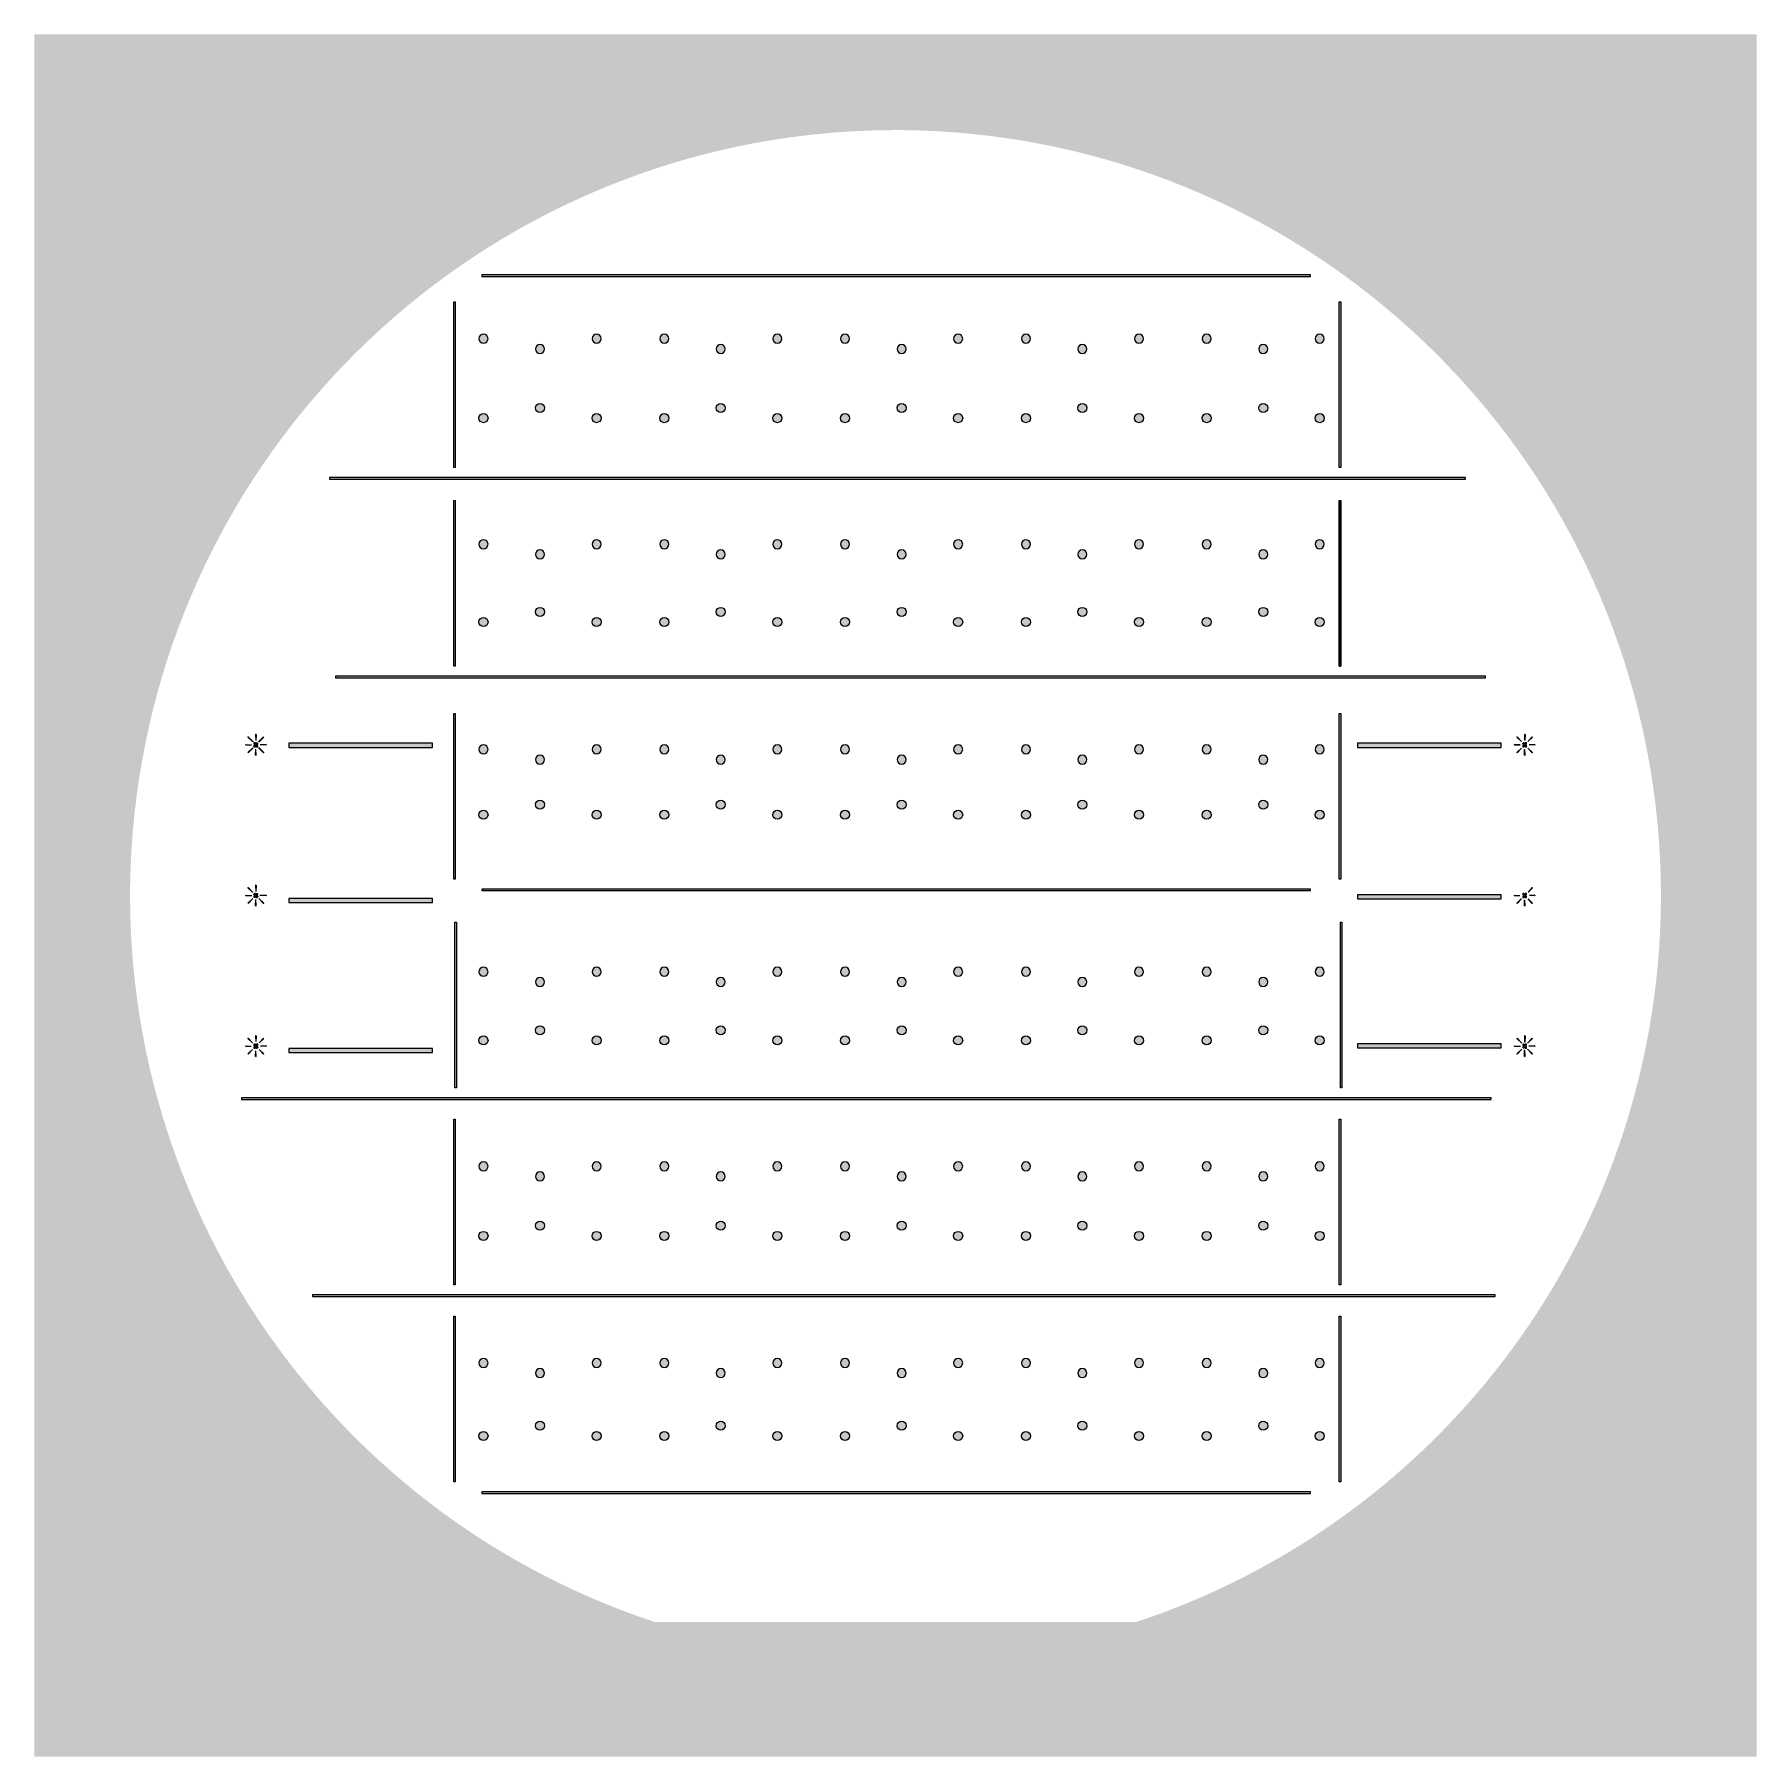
# Model space of a CAD drawing. Header units: inches. Extents: x -10038 to 104262, y 0 to 114300.
import ezdxf

# ---------------------------------------------------------------- set-up
doc = ezdxf.new("R2010")
doc.units = ezdxf.units.IN
doc.header["$MEASUREMENT"] = 0
pattern_1 = [(45, (153.4773, 1743.58686), (-0.08838834765, 0.08838834765), [])]

# ---------------------------------------------------------------- blocks, each defined once
blk = doc.blocks.new('*U96')
for centre in [(-3752, -586), (2, -1263), (3752, -586)]:
    blk.add_circle(centre, 300)
blk = doc.blocks.new('*U106')
at = {"color": 0, "linetype": 'ByBlock', "lineweight": -2, "transparency": 16777216}
for p in [(0, 0), (12000, 0), (24000, 0), (36000, 0), (48000, 0)]:
    blk.add_blockref('*U96', p, dxfattribs=at)
blk = doc.blocks.new('*U105')
for centre in [(-3752, -586), (2, -1263), (3752, -586)]:
    blk.add_circle(centre, 300)
blk = doc.blocks.new('*U110')
at = {"color": 0, "linetype": 'ByBlock', "lineweight": -2, "transparency": 16777216}
for p in [(0, 0), (12000, 0), (24000, 0), (36000, 0), (48000, 0)]:
    blk.add_blockref('*U105', p, dxfattribs=at)
blk = doc.blocks.new('*U111')
for centre in [(-3752, -586), (2, -1263), (3752, -586)]:
    blk.add_circle(centre, 300)
blk = doc.blocks.new('*U107')
at = {"color": 0, "linetype": 'ByBlock', "lineweight": -2, "transparency": 16777216}
for p in [(0, 0), (12000, 0), (24000, 0), (36000, 0), (48000, 0)]:
    blk.add_blockref('*U111', p, dxfattribs=at)
blk = doc.blocks.new('*U108')
for centre in [(-3752, -586), (2, -1263), (3752, -586)]:
    blk.add_circle(centre, 300)
blk = doc.blocks.new('*U109')
at = {"color": 0, "linetype": 'ByBlock', "lineweight": -2, "transparency": 16777216}
for p in [(0, 0), (12000, 0), (24000, 0), (36000, 0), (48000, 0)]:
    blk.add_blockref('*U108', p, dxfattribs=at)
blk = doc.blocks.new('*U112')
for centre in [(-3752, -586), (2, -1263), (3752, -586)]:
    blk.add_circle(centre, 300)
blk = doc.blocks.new('*U113')
at = {"color": 0, "linetype": 'ByBlock', "lineweight": -2, "transparency": 16777216}
for p in [(0, 0), (12000, 0), (24000, 0), (36000, 0), (48000, 0)]:
    blk.add_blockref('*U112', p, dxfattribs=at)
blk = doc.blocks.new('*U115')
for centre in [(-3752, -586), (2, -1263), (3752, -586)]:
    blk.add_circle(centre, 300)
blk = doc.blocks.new('*U114')
at = {"color": 0, "linetype": 'ByBlock', "lineweight": -2, "transparency": 16777216}
for p in [(0, 0), (12000, 0), (24000, 0), (36000, 0), (48000, 0)]:
    blk.add_blockref('*U115', p, dxfattribs=at)
blk = doc.blocks.new('*U118')
for centre in [(-3752, -586), (2, -1263), (3752, -586)]:
    blk.add_circle(centre, 300)
blk = doc.blocks.new('*U117')
at = {"color": 0, "linetype": 'ByBlock', "lineweight": -2, "transparency": 16777216}
for p in [(0, 0), (12000, 0), (24000, 0), (36000, 0), (48000, 0)]:
    blk.add_blockref('*U118', p, dxfattribs=at)
blk = doc.blocks.new('*U120')
for centre in [(-3752, -586), (2, -1263), (3752, -586)]:
    blk.add_circle(centre, 300)
blk = doc.blocks.new('*U119')
at = {"color": 0, "linetype": 'ByBlock', "lineweight": -2, "transparency": 16777216}
for p in [(0, 0), (12000, 0), (24000, 0), (36000, 0), (48000, 0)]:
    blk.add_blockref('*U120', p, dxfattribs=at)
blk = doc.blocks.new('*U116')
for centre in [(-3752, -586), (2, -1263), (3752, -586)]:
    blk.add_circle(centre, 300)
blk = doc.blocks.new('*U98')
at = {"color": 0, "linetype": 'ByBlock', "lineweight": -2, "transparency": 16777216}
for p in [(0, 0), (12000, 0), (24000, 0), (36000, 0), (48000, 0)]:
    blk.add_blockref('*U116', p, dxfattribs=at)
blk = doc.blocks.new('*U100')
for centre in [(-3752, -586), (2, -1263), (3752, -586)]:
    blk.add_circle(centre, 300)
blk = doc.blocks.new('*U99')
at = {"color": 0, "linetype": 'ByBlock', "lineweight": -2, "transparency": 16777216}
for p in [(0, 0), (12000, 0), (24000, 0), (36000, 0), (48000, 0)]:
    blk.add_blockref('*U100', p, dxfattribs=at)
blk = doc.blocks.new('*U102')
for centre in [(-3752, -586), (2, -1263), (3752, -586)]:
    blk.add_circle(centre, 300)
blk = doc.blocks.new('*U101')
at = {"color": 0, "linetype": 'ByBlock', "lineweight": -2, "transparency": 16777216}
for p in [(0, 0), (12000, 0), (24000, 0), (36000, 0), (48000, 0)]:
    blk.add_blockref('*U102', p, dxfattribs=at)
blk = doc.blocks.new('*U104')
for centre in [(-3752, -586), (2, -1263), (3752, -586)]:
    blk.add_circle(centre, 300)
blk = doc.blocks.new('*U103')
at = {"color": 0, "linetype": 'ByBlock', "lineweight": -2, "transparency": 16777216}
for p in [(0, 0), (12000, 0), (24000, 0), (36000, 0), (48000, 0)]:
    blk.add_blockref('*U104', p, dxfattribs=at)

msp = doc.modelspace()

# ---------------------------------------------------------------- hatches: boundary and pattern name
h = msp.add_hatch()
h.set_pattern_fill('ANSI31', color=256, scale=100)
h.set_pattern_definition([(45, (-3636.992, -6350), (-8.8388348, 8.8388348), [])])
h.paths.add_polyline_path([(-10038, 0), (104262, 0), (104262, 114300), (-10038, 114300)])
edge = h.paths.add_edge_path(flags=16)
edge.add_arc((47112, 57150), 50800, 10.20469, 251.64156)
edge.add_line((31112, 8935), (63112, 8935))
edge.add_arc((47112, 57150), 50800, 288.35844, 349.79531)
edge.add_arc((47112, 57150), 50800, 349.79531, 370.20469)
h = msp.add_hatch(color=256)
h.dxf.hatch_style = 1
h.paths.add_polyline_path([(74653, 98336), (19653, 98336), (19653, 98236), (74653, 98236)])
h = msp.add_hatch(color=256)
h.dxf.hatch_style = 1
h.paths.add_polyline_path([(17796, 96555), (17896, 96555), (17896, 85555), (17796, 85555)])
h = msp.add_hatch(color=256)
h.dxf.hatch_style = 1
h.paths.add_polyline_path([(76568, 96555), (76668, 96555), (76668, 85555), (76568, 85555)])
h = msp.add_hatch()
h.set_pattern_fill('ANSI31', color=256)
h.set_pattern_definition(pattern_1)
edge = h.paths.add_edge_path()
edge.add_arc((55766, 94105), 300, 0, 360)
edge = h.paths.add_edge_path()
edge.add_arc((59516, 93428), 300, 0, 360)
edge = h.paths.add_edge_path()
edge.add_arc((63269, 94105), 300, 0, 360)
edge = h.paths.add_edge_path()
edge.add_arc((43766, 94105), 300, 0, 360)
edge = h.paths.add_edge_path()
edge.add_arc((47516, 93428), 300, 0, 360)
edge = h.paths.add_edge_path()
edge.add_arc((51269, 94105), 300, 0, 360)
edge = h.paths.add_edge_path()
edge.add_arc((31766, 94105), 300, 0, 360)
edge = h.paths.add_edge_path()
edge.add_arc((35516, 93428), 300, 0, 360)
edge = h.paths.add_edge_path()
edge.add_arc((39269, 94105), 300, 0, 360)
edge = h.paths.add_edge_path()
edge.add_arc((19766, 94105), 300, 0, 360)
edge = h.paths.add_edge_path()
edge.add_arc((23516, 93428), 300, 0, 360)
edge = h.paths.add_edge_path()
edge.add_arc((27269, 94105), 300, 0, 360)
edge = h.paths.add_edge_path()
edge.add_arc((67766, 94105), 300, 0, 360)
edge = h.paths.add_edge_path()
edge.add_arc((71516, 93428), 300, 0, 360)
edge = h.paths.add_edge_path()
edge.add_arc((75269, 94105), 300, 0, 360)
h = msp.add_hatch()
h.set_pattern_fill('ANSI31', color=256)
h.set_pattern_definition(pattern_1)
edge = h.paths.add_edge_path()
edge.add_arc((59516, 89509), 300, 0, 360)
edge = h.paths.add_edge_path()
edge.add_arc((55766, 88832), 300, 0, 360)
edge = h.paths.add_edge_path()
edge.add_arc((63269, 88832), 300, 0, 360)
edge = h.paths.add_edge_path()
edge.add_arc((47516, 89509), 300, 0, 360)
edge = h.paths.add_edge_path()
edge.add_arc((43766, 88832), 300, 0, 360)
edge = h.paths.add_edge_path()
edge.add_arc((51269, 88832), 300, 0, 360)
edge = h.paths.add_edge_path()
edge.add_arc((35516, 89509), 300, 0, 360)
edge = h.paths.add_edge_path()
edge.add_arc((31766, 88832), 300, 0, 360)
edge = h.paths.add_edge_path()
edge.add_arc((39269, 88832), 300, 0, 360)
edge = h.paths.add_edge_path()
edge.add_arc((23516, 89509), 300, 0, 360)
edge = h.paths.add_edge_path()
edge.add_arc((19766, 88832), 300, 0, 360)
edge = h.paths.add_edge_path()
edge.add_arc((27269, 88832), 300, 0, 360)
edge = h.paths.add_edge_path()
edge.add_arc((71516, 89509), 300, 0, 360)
edge = h.paths.add_edge_path()
edge.add_arc((67766, 88832), 300, 0, 360)
edge = h.paths.add_edge_path()
edge.add_arc((75269, 88832), 300, 0, 360)
h = msp.add_hatch(color=256)
h.dxf.hatch_style = 1
h.paths.add_polyline_path([(84945, 84893), (9537, 84893), (9537, 84793), (84945, 84793)])
h = msp.add_hatch(color=256)
h.dxf.hatch_style = 1
h.paths.add_polyline_path([(86272, 71705), (9933, 71705), (9933, 71605), (86272, 71605)])
h.paths.add_polyline_path([(17796, 83367), (17896, 83367), (17896, 72367), (17796, 72367)])
h = msp.add_hatch()
h.set_pattern_fill('ANSI31', color=256, scale=10)
h.paths.add_polyline_path([(76568, 83367), (76668, 83367), (76668, 72367), (76568, 72367)])
h = msp.add_hatch()
h.set_pattern_fill('ANSI31', color=256)
h.set_pattern_definition([(45, (153.4773, -5205.0258), (-0.08838834765, 0.08838834765), [])])
edge = h.paths.add_edge_path()
edge.add_arc((63269, 80468), 300, 0, 360)
edge = h.paths.add_edge_path()
edge.add_arc((59516, 79790), 300, 0, 360)
edge = h.paths.add_edge_path()
edge.add_arc((55766, 80468), 300, 0, 360)
edge = h.paths.add_edge_path()
edge.add_arc((51269, 80468), 300, 0, 360)
edge = h.paths.add_edge_path()
edge.add_arc((47516, 79790), 300, 0, 360)
edge = h.paths.add_edge_path()
edge.add_arc((43766, 80468), 300, 0, 360)
edge = h.paths.add_edge_path()
edge.add_arc((39269, 80468), 300, 0, 360)
edge = h.paths.add_edge_path()
edge.add_arc((35516, 79790), 300, 0, 360)
edge = h.paths.add_edge_path()
edge.add_arc((31766, 80468), 300, 0, 360)
edge = h.paths.add_edge_path()
edge.add_arc((27269, 80468), 300, 0, 360)
edge = h.paths.add_edge_path()
edge.add_arc((23516, 79790), 300, 0, 360)
edge = h.paths.add_edge_path()
edge.add_arc((19766, 80468), 300, 0, 360)
edge = h.paths.add_edge_path()
edge.add_arc((75269, 80468), 300, 0, 360)
edge = h.paths.add_edge_path()
edge.add_arc((71516, 79790), 300, 0, 360)
edge = h.paths.add_edge_path()
edge.add_arc((67766, 80468), 300, 0, 360)
h = msp.add_hatch()
h.set_pattern_fill('ANSI31', color=256)
h.set_pattern_definition(pattern_1)
edge = h.paths.add_edge_path()
edge.add_arc((59516, 75976), 300, 0, 360)
edge = h.paths.add_edge_path()
edge.add_arc((63269, 75299), 300, 0, 360)
edge = h.paths.add_edge_path()
edge.add_arc((55766, 75299), 300, 0, 360)
edge = h.paths.add_edge_path()
edge.add_arc((47516, 75976), 300, 0, 360)
edge = h.paths.add_edge_path()
edge.add_arc((51269, 75299), 300, 0, 360)
edge = h.paths.add_edge_path()
edge.add_arc((43766, 75299), 300, 0, 360)
edge = h.paths.add_edge_path()
edge.add_arc((35516, 75976), 300, 0, 360)
edge = h.paths.add_edge_path()
edge.add_arc((39269, 75299), 300, 0, 360)
edge = h.paths.add_edge_path()
edge.add_arc((31766, 75299), 300, 0, 360)
edge = h.paths.add_edge_path()
edge.add_arc((23516, 75976), 300, 0, 360)
edge = h.paths.add_edge_path()
edge.add_arc((27269, 75299), 300, 0, 360)
edge = h.paths.add_edge_path()
edge.add_arc((19766, 75299), 300, 0, 360)
edge = h.paths.add_edge_path()
edge.add_arc((71516, 75976), 300, 0, 360)
edge = h.paths.add_edge_path()
edge.add_arc((75269, 75299), 300, 0, 360)
edge = h.paths.add_edge_path()
edge.add_arc((67766, 75299), 300, 0, 360)
h = msp.add_hatch(color=256)
h.dxf.hatch_style = 1
h.paths.add_polyline_path([(17796, 69238), (17896, 69238), (17896, 58238), (17796, 58238)])
h = msp.add_hatch(color=256)
h.dxf.hatch_style = 1
h.paths.add_polyline_path([(74653, 57576), (19653, 57576), (19653, 57476), (74653, 57476)])
h.paths.add_polyline_path([(76568, 69238), (76668, 69238), (76668, 58238), (76568, 58238)])
h = msp.add_hatch()
h.set_pattern_fill('ANSI31', color=256)
edge = h.paths.add_edge_path()
edge.add_arc((4657, 67150), 295, 89.06646, 90.93354)
edge.add_line((4652, 67445), (4637, 67825))
edge.add_line((4637, 67825), (4677, 67825))
edge.add_line((4677, 67825), (4662, 67445))
edge = h.paths.add_edge_path()
edge.add_arc((4657, 67150), 295, 134.46808, 135.53192)
edge.add_line((4446, 67357), (4129, 67650))
edge.add_line((4129, 67650), (4143, 67664))
edge.add_line((4143, 67664), (4157, 67678))
edge.add_line((4157, 67678), (4450, 67361))
edge = h.paths.add_edge_path()
edge.add_arc((4657, 67150), 295, 179.06646, 180.93354)
edge.add_line((4361, 67145), (3982, 67130))
edge.add_line((3982, 67130), (3982, 67150))
edge.add_line((3982, 67150), (3982, 67170))
edge.add_line((3982, 67170), (4361, 67155))
edge = h.paths.add_edge_path()
edge.add_arc((4657, 67150), 295, 224.46808, 225.53192)
edge.add_line((4450, 66939), (4157, 66622))
edge.add_line((4157, 66622), (4143, 66636))
edge.add_line((4143, 66636), (4129, 66650))
edge.add_line((4129, 66650), (4446, 66943))
edge = h.paths.add_edge_path()
edge.add_arc((4657, 67150), 295, 269.06646, 270.93354)
edge.add_line((4662, 66855), (4677, 66475))
edge.add_line((4677, 66475), (4657, 66475))
edge.add_line((4657, 66475), (4637, 66475))
edge.add_line((4637, 66475), (4652, 66855))
edge = h.paths.add_edge_path()
edge.add_arc((4657, 67150), 295, 314.46808, 315.53192)
edge.add_line((4868, 66943), (5185, 66650))
edge.add_line((5185, 66650), (5171, 66636))
edge.add_line((5171, 66636), (5157, 66622))
edge.add_line((5157, 66622), (4864, 66939))
edge = h.paths.add_edge_path()
edge.add_arc((4657, 67150), 295, 359.06646, 360.93354)
edge.add_line((4952, 67155), (5332, 67170))
edge.add_line((5332, 67170), (5332, 67150))
edge.add_line((5332, 67150), (5332, 67130))
edge.add_line((5332, 67130), (4952, 67145))
edge = h.paths.add_edge_path()
edge.add_arc((4657, 67150), 295, 44.46808, 45.53192)
edge.add_line((4864, 67361), (5157, 67678))
edge.add_line((5157, 67678), (5171, 67664))
edge.add_line((5171, 67664), (5185, 67650))
edge.add_line((5185, 67650), (4868, 67357))
h.paths.add_polyline_path([(4736, 67275), (4782, 67229), (4782, 67184), (4757, 67184), (4757, 67181), (4732, 67181), (4732, 67178), (4707, 67178), (4707, 67175), (4682, 67175), (4682, 67200), (4685, 67200), (4685, 67225), (4688, 67225), (4688, 67250), (4691, 67250), (4691, 67275)])
h.paths.add_polyline_path([(4691, 67025), (4782, 67025), (4782, 67116), (4757, 67116), (4757, 67119), (4732, 67119), (4732, 67122), (4707, 67122), (4707, 67125), (4682, 67125), (4682, 67100), (4685, 67100), (4685, 67075), (4688, 67075), (4688, 67050), (4691, 67050)])
h.paths.add_polyline_path([(4532, 67116), (4532, 67025), (4623, 67025), (4623, 67050), (4626, 67050), (4626, 67075), (4629, 67075), (4629, 67100), (4632, 67100), (4632, 67125), (4607, 67125), (4607, 67122), (4582, 67122), (4582, 67119), (4557, 67119), (4557, 67116)])
h.paths.add_polyline_path([(4623, 67275), (4532, 67275), (4532, 67184), (4557, 67184), (4557, 67181), (4582, 67181), (4582, 67178), (4607, 67178), (4607, 67175), (4632, 67175), (4632, 67200), (4629, 67200), (4629, 67225), (4626, 67225), (4626, 67250), (4623, 67250)])
h = msp.add_hatch()
h.set_pattern_fill('ANSI31', color=256)
edge = h.paths.add_edge_path()
edge.add_arc((88873, 67150), 304, 89.02793, 90.97207)
edge.add_line((88868, 67454), (88853, 67825))
edge.add_line((88853, 67825), (88873, 67825))
edge.add_line((88873, 67825), (88893, 67825))
edge.add_line((88893, 67825), (88878, 67454))
edge = h.paths.add_edge_path()
edge.add_arc((88873, 67150), 304, 134.41814, 135.58186)
edge.add_line((88656, 67363), (88345, 67650))
edge.add_line((88345, 67650), (88359, 67664))
edge.add_line((88359, 67664), (88373, 67678))
edge.add_line((88373, 67678), (88660, 67367))
edge = h.paths.add_edge_path()
edge.add_arc((88873, 67150), 304, 179.02793, 180.97207)
edge.add_line((88569, 67145), (88198, 67130))
edge.add_line((88198, 67130), (88198, 67150))
edge.add_line((88198, 67150), (88198, 67170))
edge.add_line((88198, 67170), (88569, 67155))
edge = h.paths.add_edge_path()
edge.add_arc((88873, 67150), 304, 224.41814, 225.58186)
edge.add_line((88660, 66933), (88373, 66622))
edge.add_line((88373, 66622), (88359, 66636))
edge.add_line((88359, 66636), (88345, 66650))
edge.add_line((88345, 66650), (88656, 66937))
edge = h.paths.add_edge_path()
edge.add_arc((88873, 67150), 304, 269.02793, 270.97207)
edge.add_line((88878, 66846), (88893, 66475))
edge.add_line((88893, 66475), (88873, 66475))
edge.add_line((88873, 66475), (88853, 66475))
edge.add_line((88853, 66475), (88868, 66846))
edge = h.paths.add_edge_path()
edge.add_arc((88873, 67150), 304, 314.41814, 315.58186)
edge.add_line((89090, 66937), (89401, 66650))
edge.add_line((89401, 66650), (89387, 66636))
edge.add_line((89387, 66636), (89372, 66622))
edge.add_line((89372, 66622), (89085, 66933))
edge = h.paths.add_edge_path()
edge.add_arc((88873, 67150), 304, 359.02793, 360.97207)
edge.add_line((89177, 67155), (89548, 67170))
edge.add_line((89548, 67170), (89548, 67150))
edge.add_line((89548, 67150), (89548, 67130))
edge.add_line((89548, 67130), (89177, 67145))
edge = h.paths.add_edge_path()
edge.add_arc((88873, 67150), 304, 44.41814, 45.58186)
edge.add_line((89085, 67367), (89372, 67678))
edge.add_line((89372, 67678), (89387, 67664))
edge.add_line((89387, 67664), (89401, 67650))
edge.add_line((89401, 67650), (89090, 67363))
h.paths.add_polyline_path([(88748, 67229), (88793, 67275), (88839, 67275), (88839, 67250), (88842, 67250), (88842, 67225), (88845, 67225), (88845, 67200), (88848, 67200), (88848, 67175), (88823, 67175), (88823, 67178), (88798, 67178), (88798, 67181), (88773, 67181), (88773, 67184), (88748, 67184)])
h.paths.add_polyline_path([(88907, 67025), (88998, 67025), (88998, 67116), (88973, 67116), (88973, 67119), (88948, 67119), (88948, 67122), (88923, 67122), (88923, 67125), (88898, 67125), (88898, 67100), (88901, 67100), (88901, 67075), (88904, 67075), (88904, 67050), (88907, 67050)])
h.paths.add_polyline_path([(88748, 67116), (88748, 67025), (88839, 67025), (88839, 67050), (88842, 67050), (88842, 67075), (88845, 67075), (88845, 67100), (88848, 67100), (88848, 67125), (88823, 67125), (88823, 67122), (88798, 67122), (88798, 67119), (88773, 67119), (88773, 67116)])
h.paths.add_polyline_path([(88998, 67184), (88998, 67275), (88907, 67275), (88907, 67250), (88904, 67250), (88904, 67225), (88901, 67225), (88901, 67200), (88898, 67200), (88898, 67175), (88923, 67175), (88923, 67178), (88948, 67178), (88948, 67181), (88973, 67181), (88973, 67184)])
h = msp.add_hatch()
h.set_pattern_fill('ANSI31', color=256, scale=10)
h.paths.add_polyline_path([(16376, 67257), (6837, 67257), (6837, 66983), (16376, 66983)])
h.paths.add_polyline_path([(16376, 56961), (6837, 56961), (6837, 56687), (16376, 56687)])
h.paths.add_polyline_path([(16376, 46996), (6837, 46996), (6837, 46722), (16376, 46722)])
h = msp.add_hatch()
h.set_pattern_fill('ANSI31', color=256)
h.set_pattern_definition(pattern_1)
edge = h.paths.add_edge_path()
edge.add_arc((63269, 66847), 300, 0, 360)
edge = h.paths.add_edge_path()
edge.add_arc((59516, 66170), 300, 0, 360)
edge = h.paths.add_edge_path()
edge.add_arc((55766, 66847), 300, 0, 360)
edge = h.paths.add_edge_path()
edge.add_arc((51269, 66847), 300, 0, 360)
edge = h.paths.add_edge_path()
edge.add_arc((47516, 66170), 300, 0, 360)
edge = h.paths.add_edge_path()
edge.add_arc((43766, 66847), 300, 0, 360)
edge = h.paths.add_edge_path()
edge.add_arc((39269, 66847), 300, 0, 360)
edge = h.paths.add_edge_path()
edge.add_arc((35516, 66170), 300, 0, 360)
edge = h.paths.add_edge_path()
edge.add_arc((31766, 66847), 300, 0, 360)
edge = h.paths.add_edge_path()
edge.add_arc((27269, 66847), 300, 0, 360)
edge = h.paths.add_edge_path()
edge.add_arc((23516, 66170), 300, 0, 360)
edge = h.paths.add_edge_path()
edge.add_arc((19766, 66847), 300, 0, 360)
edge = h.paths.add_edge_path()
edge.add_arc((75269, 66847), 300, 0, 360)
edge = h.paths.add_edge_path()
edge.add_arc((71516, 66170), 300, 0, 360)
edge = h.paths.add_edge_path()
edge.add_arc((67766, 66847), 300, 0, 360)
h = msp.add_hatch()
h.set_pattern_fill('ANSI31', color=256, scale=10)
h.paths.add_polyline_path([(87316, 47315), (77776, 47315), (77776, 47041), (87316, 47041)])
h.paths.add_polyline_path([(87316, 57205), (77776, 57205), (77776, 56931), (87316, 56931)])
h.paths.add_polyline_path([(87316, 67257), (77776, 67257), (77776, 66983), (87316, 66983)])
h = msp.add_hatch()
h.set_pattern_fill('ANSI31', color=256)
h.set_pattern_definition(pattern_1)
edge = h.paths.add_edge_path()
edge.add_arc((63269, 62507), 300, 0, 360)
edge = h.paths.add_edge_path()
edge.add_arc((59516, 63184), 300, 0, 360)
edge = h.paths.add_edge_path()
edge.add_arc((55766, 62507), 300, 0, 360)
edge = h.paths.add_edge_path()
edge.add_arc((51269, 62507), 300, 0, 360)
edge = h.paths.add_edge_path()
edge.add_arc((47516, 63184), 300, 0, 360)
edge = h.paths.add_edge_path()
edge.add_arc((43766, 62507), 300, 0, 360)
edge = h.paths.add_edge_path()
edge.add_arc((39269, 62507), 300, 0, 360)
edge = h.paths.add_edge_path()
edge.add_arc((35516, 63184), 300, 0, 360)
edge = h.paths.add_edge_path()
edge.add_arc((31766, 62507), 300, 0, 360)
edge = h.paths.add_edge_path()
edge.add_arc((27269, 62507), 300, 0, 360)
edge = h.paths.add_edge_path()
edge.add_arc((23516, 63184), 300, 0, 360)
edge = h.paths.add_edge_path()
edge.add_arc((19766, 62507), 300, 0, 360)
edge = h.paths.add_edge_path()
edge.add_arc((75269, 62507), 300, 0, 360)
edge = h.paths.add_edge_path()
edge.add_arc((71516, 63184), 300, 0, 360)
edge = h.paths.add_edge_path()
edge.add_arc((67766, 62507), 300, 0, 360)
h = msp.add_hatch()
h.set_pattern_fill('ANSI31', color=256)
edge = h.paths.add_edge_path()
edge.add_arc((4657, 57150), 274, 224.6033, 225.3967)
edge.add_line((4464, 56955), (4157, 56622))
edge.add_line((4157, 56622), (4143, 56636))
edge.add_line((4143, 56636), (4129, 56650))
edge.add_line((4129, 56650), (4462, 56957))
edge = h.paths.add_edge_path()
edge.add_arc((4657, 57150), 274, 269.17078, 270.82922)
edge.add_line((4661, 56876), (4677, 56475))
edge.add_line((4677, 56475), (4657, 56475))
edge.add_line((4657, 56475), (4637, 56475))
edge.add_line((4637, 56475), (4653, 56876))
edge = h.paths.add_edge_path()
edge.add_arc((4657, 57150), 274, 314.6033, 315.3967)
edge.add_line((4852, 56957), (5185, 56650))
edge.add_line((5185, 56650), (5171, 56636))
edge.add_line((5171, 56636), (5157, 56622))
edge.add_line((5157, 56622), (4849, 56955))
edge = h.paths.add_edge_path()
edge.add_arc((4657, 57150), 274, 359.17078, 360.82922)
edge.add_line((4931, 57154), (5332, 57170))
edge.add_line((5332, 57170), (5332, 57150))
edge.add_line((5332, 57150), (5332, 57130))
edge.add_line((5332, 57130), (4931, 57146))
edge = h.paths.add_edge_path()
edge.add_arc((4657, 57150), 274, 89.17078, 90.82922)
edge.add_line((4653, 57424), (4637, 57825))
edge.add_line((4637, 57825), (4657, 57825))
edge.add_line((4657, 57825), (4677, 57825))
edge.add_line((4677, 57825), (4661, 57424))
edge = h.paths.add_edge_path()
edge.add_arc((4657, 57150), 274, 134.6033, 135.3967)
edge.add_line((4462, 57343), (4129, 57650))
edge.add_line((4129, 57650), (4143, 57664))
edge.add_line((4143, 57664), (4157, 57678))
edge.add_line((4157, 57678), (4464, 57345))
edge = h.paths.add_edge_path()
edge.add_arc((4657, 57150), 274, 179.17078, 180.82922)
edge.add_line((4383, 57146), (3982, 57130))
edge.add_line((3982, 57130), (3982, 57150))
edge.add_line((3982, 57150), (3982, 57170))
edge.add_line((3982, 57170), (4383, 57154))
h.paths.add_polyline_path([(4532, 57071), (4577, 57025), (4623, 57025), (4623, 57050), (4626, 57050), (4626, 57075), (4629, 57075), (4629, 57100), (4632, 57100), (4632, 57125), (4607, 57125), (4607, 57122), (4582, 57122), (4582, 57119), (4557, 57119), (4557, 57116), (4532, 57116)])
h.paths.add_polyline_path([(4736, 57025), (4782, 57071), (4782, 57116), (4757, 57116), (4757, 57119), (4732, 57119), (4732, 57122), (4707, 57122), (4707, 57125), (4682, 57125), (4682, 57100), (4685, 57100), (4685, 57075), (4688, 57075), (4688, 57050), (4691, 57050), (4691, 57025)])
h.paths.add_polyline_path([(4782, 57230), (4736, 57275), (4691, 57275), (4691, 57250), (4688, 57250), (4688, 57225), (4685, 57225), (4685, 57200), (4682, 57200), (4682, 57175), (4707, 57175), (4707, 57178), (4732, 57178), (4732, 57181), (4757, 57181), (4757, 57184), (4782, 57184)])
h.paths.add_polyline_path([(4532, 57230), (4577, 57275), (4623, 57275), (4623, 57250), (4626, 57250), (4626, 57225), (4629, 57225), (4629, 57200), (4632, 57200), (4632, 57175), (4607, 57175), (4607, 57178), (4582, 57178), (4582, 57181), (4557, 57181), (4557, 57184), (4532, 57184)])
h = msp.add_hatch()
h.set_pattern_fill('ANSI31', color=256)
edge = h.paths.add_edge_path()
edge.add_arc((88873, 57150), 317, 44.34797, 45.65203)
edge.add_line((89094, 57377), (89372, 57678))
edge.add_line((89372, 57678), (89387, 57664))
edge.add_line((89387, 57664), (89401, 57650))
edge.add_line((89401, 57650), (89099, 57372))
edge = h.paths.add_edge_path()
edge.add_arc((88873, 57150), 317, 178.97379, 181.02621)
edge.add_line((88556, 57144), (88198, 57130))
edge.add_line((88198, 57130), (88198, 57150))
edge.add_line((88198, 57150), (88198, 57170))
edge.add_line((88198, 57170), (88556, 57156))
edge = h.paths.add_edge_path()
edge.add_arc((88873, 57150), 317, 224.34797, 225.65203)
edge.add_line((88651, 56923), (88373, 56622))
edge.add_line((88373, 56622), (88359, 56636))
edge.add_line((88359, 56636), (88345, 56650))
edge.add_line((88345, 56650), (88646, 56928))
edge = h.paths.add_edge_path()
edge.add_arc((88873, 57150), 317, 268.97379, 271.02621)
edge.add_line((88878, 56833), (88893, 56475))
edge.add_line((88893, 56475), (88873, 56475))
edge.add_line((88873, 56475), (88853, 56475))
edge.add_line((88853, 56475), (88867, 56833))
edge = h.paths.add_edge_path()
edge.add_arc((88873, 57150), 317, 314.34797, 315.65203)
edge.add_line((89099, 56928), (89401, 56650))
edge.add_line((89401, 56650), (89387, 56636))
edge.add_line((89387, 56636), (89372, 56622))
edge.add_line((89372, 56622), (89094, 56923))
edge = h.paths.add_edge_path()
edge.add_arc((88873, 57150), 317, 358.97379, 361.02621)
edge.add_line((89190, 57156), (89548, 57170))
edge.add_line((89548, 57170), (89548, 57150))
edge.add_line((89548, 57150), (89548, 57130))
edge.add_line((89548, 57130), (89190, 57144))
h.paths.add_polyline_path([(88907, 57025), (88998, 57025), (88998, 57116), (88973, 57116), (88973, 57119), (88948, 57119), (88948, 57122), (88923, 57122), (88923, 57125), (88898, 57125), (88898, 57100), (88901, 57100), (88901, 57075), (88904, 57075), (88904, 57050), (88907, 57050)])
h.paths.add_polyline_path([(88748, 57116), (88748, 57025), (88839, 57025), (88839, 57050), (88842, 57050), (88842, 57075), (88845, 57075), (88845, 57100), (88848, 57100), (88848, 57125), (88823, 57125), (88823, 57122), (88798, 57122), (88798, 57119), (88773, 57119), (88773, 57116)])
h.paths.add_polyline_path([(88839, 57275), (88748, 57275), (88748, 57184), (88773, 57184), (88773, 57181), (88798, 57181), (88798, 57178), (88823, 57178), (88823, 57175), (88848, 57175), (88848, 57200), (88845, 57200), (88845, 57225), (88842, 57225), (88842, 57250), (88839, 57250)])
h.paths.add_polyline_path([(88998, 57184), (88998, 57275), (88907, 57275), (88907, 57250), (88904, 57250), (88904, 57225), (88901, 57225), (88901, 57200), (88898, 57200), (88898, 57175), (88923, 57175), (88923, 57178), (88948, 57178), (88948, 57181), (88973, 57181), (88973, 57184)])
h = msp.add_hatch(color=256)
h.dxf.hatch_style = 1
h.paths.add_polyline_path([(17869, 55379), (17969, 55379), (17969, 44379), (17869, 44379)])
h.paths.add_polyline_path([(86653, 43717), (3699, 43717), (3699, 43617), (86653, 43617)])
h.paths.add_polyline_path([(17796, 42305), (17896, 42305), (17896, 31305), (17796, 31305)])
h.paths.add_polyline_path([(76642, 55379), (76742, 55379), (76742, 44379), (76642, 44379)])
h.paths.add_polyline_path([(76568, 42305), (76668, 42305), (76668, 31305), (76568, 31305)])
h.paths.add_polyline_path([(76568, 29226), (76668, 29226), (76668, 18226), (76568, 18226)])
h.paths.add_polyline_path([(86920, 30643), (8415, 30643), (8415, 30543), (86920, 30543)])
h.paths.add_polyline_path([(17796, 29226), (17896, 29226), (17896, 18226), (17796, 18226)])
h.paths.add_polyline_path([(74653, 17563), (19653, 17563), (19653, 17463), (74653, 17463)])
h = msp.add_hatch()
h.set_pattern_fill('ANSI31', color=256)
h.set_pattern_definition(pattern_1)
edge = h.paths.add_edge_path()
edge.add_arc((63269, 52088), 300, 0, 360)
edge = h.paths.add_edge_path()
edge.add_arc((59516, 51411), 300, 0, 360)
edge = h.paths.add_edge_path()
edge.add_arc((55766, 52088), 300, 0, 360)
edge = h.paths.add_edge_path()
edge.add_arc((51269, 52088), 300, 0, 360)
edge = h.paths.add_edge_path()
edge.add_arc((47516, 51411), 300, 0, 360)
edge = h.paths.add_edge_path()
edge.add_arc((43766, 52088), 300, 0, 360)
edge = h.paths.add_edge_path()
edge.add_arc((39269, 52088), 300, 0, 360)
edge = h.paths.add_edge_path()
edge.add_arc((35516, 51411), 300, 0, 360)
edge = h.paths.add_edge_path()
edge.add_arc((31766, 52088), 300, 0, 360)
edge = h.paths.add_edge_path()
edge.add_arc((27269, 52088), 300, 0, 360)
edge = h.paths.add_edge_path()
edge.add_arc((23516, 51411), 300, 0, 360)
edge = h.paths.add_edge_path()
edge.add_arc((19766, 52088), 300, 0, 360)
edge = h.paths.add_edge_path()
edge.add_arc((75269, 52088), 300, 0, 360)
edge = h.paths.add_edge_path()
edge.add_arc((71516, 51411), 300, 0, 360)
edge = h.paths.add_edge_path()
edge.add_arc((67766, 52088), 300, 0, 360)
h = msp.add_hatch()
h.set_pattern_fill('ANSI31', color=256)
h.set_pattern_definition(pattern_1)
edge = h.paths.add_edge_path()
edge.add_arc((63269, 47528), 300, 0, 360)
edge = h.paths.add_edge_path()
edge.add_arc((59516, 48206), 300, 0, 360)
edge = h.paths.add_edge_path()
edge.add_arc((55766, 47528), 300, 0, 360)
edge = h.paths.add_edge_path()
edge.add_arc((51269, 47528), 300, 0, 360)
edge = h.paths.add_edge_path()
edge.add_arc((47516, 48206), 300, 0, 360)
edge = h.paths.add_edge_path()
edge.add_arc((43766, 47528), 300, 0, 360)
edge = h.paths.add_edge_path()
edge.add_arc((39269, 47528), 300, 0, 360)
edge = h.paths.add_edge_path()
edge.add_arc((35516, 48206), 300, 0, 360)
edge = h.paths.add_edge_path()
edge.add_arc((31766, 47528), 300, 0, 360)
edge = h.paths.add_edge_path()
edge.add_arc((27269, 47528), 300, 0, 360)
edge = h.paths.add_edge_path()
edge.add_arc((23516, 48206), 300, 0, 360)
edge = h.paths.add_edge_path()
edge.add_arc((19766, 47528), 300, 0, 360)
edge = h.paths.add_edge_path()
edge.add_arc((75269, 47528), 300, 0, 360)
edge = h.paths.add_edge_path()
edge.add_arc((71516, 48206), 300, 0, 360)
edge = h.paths.add_edge_path()
edge.add_arc((67766, 47528), 300, 0, 360)
h = msp.add_hatch()
h.set_pattern_fill('ANSI31', color=256)
edge = h.paths.add_edge_path()
edge.add_arc((4657, 47150), 305, 179.02501, 180.97499)
edge.add_line((4352, 47145), (3982, 47130))
edge.add_line((3982, 47130), (3982, 47150))
edge.add_line((3982, 47150), (3982, 47170))
edge.add_line((3982, 47170), (4352, 47155))
edge = h.paths.add_edge_path()
edge.add_arc((4657, 47150), 305, 224.41436, 225.58564)
edge.add_line((4444, 46932), (4157, 46622))
edge.add_line((4157, 46622), (4143, 46636))
edge.add_line((4143, 46636), (4129, 46650))
edge.add_line((4129, 46650), (4439, 46937))
edge = h.paths.add_edge_path()
edge.add_arc((4657, 47150), 305, 269.02501, 270.97499)
edge.add_line((4662, 46845), (4677, 46475))
edge.add_line((4677, 46475), (4657, 46475))
edge.add_line((4657, 46475), (4637, 46475))
edge.add_line((4637, 46475), (4652, 46845))
edge = h.paths.add_edge_path()
edge.add_arc((4657, 47150), 305, 314.3752, 315.58564)
edge.add_line((4874, 46937), (5185, 46650))
edge.add_line((5185, 46650), (5157, 46620))
edge.add_line((5157, 46620), (4870, 46932))
edge = h.paths.add_edge_path()
edge.add_arc((4657, 47150), 305, 359.02501, 360.97499)
edge.add_line((4961, 47155), (5332, 47170))
edge.add_line((5332, 47170), (5332, 47150))
edge.add_line((5332, 47150), (5332, 47130))
edge.add_line((5332, 47130), (4961, 47145))
edge = h.paths.add_edge_path()
edge.add_arc((4657, 47150), 305, 44.41436, 45.58564)
edge.add_line((4870, 47368), (5157, 47678))
edge.add_line((5157, 47678), (5171, 47664))
edge.add_line((5171, 47664), (5185, 47650))
edge.add_line((5185, 47650), (4874, 47363))
edge = h.paths.add_edge_path()
edge.add_arc((4657, 47150), 305, 89.02501, 90.97499)
edge.add_line((4652, 47455), (4637, 47825))
edge.add_line((4637, 47825), (4657, 47825))
edge.add_line((4657, 47825), (4677, 47825))
edge.add_line((4677, 47825), (4662, 47455))
edge = h.paths.add_edge_path()
edge.add_arc((4657, 47150), 305, 134.41436, 135.58564)
edge.add_line((4439, 47363), (4129, 47650))
edge.add_line((4129, 47650), (4143, 47664))
edge.add_line((4143, 47664), (4157, 47678))
edge.add_line((4157, 47678), (4444, 47368))
h.paths.add_polyline_path([(4736, 47025), (4782, 47070), (4782, 47116), (4757, 47116), (4757, 47119), (4732, 47119), (4732, 47122), (4707, 47122), (4707, 47125), (4682, 47125), (4682, 47100), (4685, 47100), (4685, 47075), (4688, 47075), (4688, 47050), (4691, 47050), (4691, 47025)])
h.paths.add_polyline_path([(4532, 47116), (4532, 47025), (4623, 47025), (4623, 47050), (4626, 47050), (4626, 47075), (4629, 47075), (4629, 47100), (4632, 47100), (4632, 47125), (4607, 47125), (4607, 47122), (4582, 47122), (4582, 47119), (4557, 47119), (4557, 47116)])
h.paths.add_polyline_path([(4623, 47275), (4532, 47275), (4532, 47184), (4557, 47184), (4557, 47181), (4582, 47181), (4582, 47178), (4607, 47178), (4607, 47175), (4632, 47175), (4632, 47200), (4629, 47200), (4629, 47225), (4626, 47225), (4626, 47250), (4623, 47250)])
h.paths.add_polyline_path([(4782, 47184), (4782, 47275), (4691, 47275), (4691, 47250), (4688, 47250), (4688, 47225), (4685, 47225), (4685, 47200), (4682, 47200), (4682, 47175), (4707, 47175), (4707, 47178), (4732, 47178), (4732, 47181), (4757, 47181), (4757, 47184)])
h = msp.add_hatch()
h.set_pattern_fill('ANSI31', color=256)
edge = h.paths.add_edge_path()
edge.add_arc((88873, 47150), 275, 89.16547, 90.83453)
edge.add_line((88869, 47425), (88853, 47825))
edge.add_line((88853, 47825), (88873, 47825))
edge.add_line((88873, 47825), (88893, 47825))
edge.add_line((88893, 47825), (88877, 47425))
edge = h.paths.add_edge_path()
edge.add_arc((88873, 47150), 275, 134.59641, 135.40359)
edge.add_line((88677, 47343), (88345, 47650))
edge.add_line((88345, 47650), (88359, 47664))
edge.add_line((88359, 47664), (88373, 47678))
edge.add_line((88373, 47678), (88679, 47346))
edge = h.paths.add_edge_path()
edge.add_arc((88873, 47150), 275, 179.16547, 180.83453)
edge.add_line((88597, 47146), (88198, 47130))
edge.add_line((88198, 47130), (88198, 47150))
edge.add_line((88198, 47150), (88198, 47170))
edge.add_line((88198, 47170), (88597, 47154))
edge = h.paths.add_edge_path()
edge.add_arc((88873, 47150), 275, 224.59641, 225.40359)
edge.add_line((88679, 46954), (88373, 46622))
edge.add_line((88373, 46622), (88359, 46636))
edge.add_line((88359, 46636), (88345, 46650))
edge.add_line((88345, 46650), (88677, 46957))
edge = h.paths.add_edge_path()
edge.add_arc((88873, 47150), 275, 269.16547, 270.83453)
edge.add_line((88877, 46875), (88893, 46475))
edge.add_line((88893, 46475), (88873, 46475))
edge.add_line((88873, 46475), (88853, 46475))
edge.add_line((88853, 46475), (88869, 46875))
edge = h.paths.add_edge_path()
edge.add_arc((88873, 47150), 275, 314.59641, 315.40359)
edge.add_line((89069, 46957), (89401, 46650))
edge.add_line((89401, 46650), (89387, 46636))
edge.add_line((89387, 46636), (89372, 46622))
edge.add_line((89372, 46622), (89066, 46954))
edge = h.paths.add_edge_path()
edge.add_arc((88873, 47150), 275, 359.16547, 360.83453)
edge.add_line((89148, 47154), (89548, 47170))
edge.add_line((89548, 47170), (89548, 47150))
edge.add_line((89548, 47150), (89548, 47130))
edge.add_line((89548, 47130), (89148, 47146))
edge = h.paths.add_edge_path()
edge.add_arc((88873, 47150), 275, 44.59641, 45.40359)
edge.add_line((89066, 47346), (89372, 47678))
edge.add_line((89372, 47678), (89387, 47664))
edge.add_line((89387, 47664), (89401, 47650))
edge.add_line((89401, 47650), (89069, 47343))
h.paths.add_polyline_path([(88748, 47070), (88793, 47025), (88839, 47025), (88839, 47050), (88842, 47050), (88842, 47075), (88845, 47075), (88845, 47100), (88848, 47100), (88848, 47125), (88823, 47125), (88823, 47122), (88798, 47122), (88798, 47119), (88773, 47119), (88773, 47116), (88748, 47116)])
h.paths.add_polyline_path([(88907, 47025), (88998, 47025), (88998, 47116), (88973, 47116), (88973, 47119), (88948, 47119), (88948, 47122), (88923, 47122), (88923, 47125), (88898, 47125), (88898, 47100), (88901, 47100), (88901, 47075), (88904, 47075), (88904, 47050), (88907, 47050)])
h.paths.add_polyline_path([(88839, 47275), (88748, 47275), (88748, 47184), (88773, 47184), (88773, 47181), (88798, 47181), (88798, 47178), (88823, 47178), (88823, 47175), (88848, 47175), (88848, 47200), (88845, 47200), (88845, 47225), (88842, 47225), (88842, 47250), (88839, 47250)])
h.paths.add_polyline_path([(88998, 47184), (88998, 47275), (88907, 47275), (88907, 47250), (88904, 47250), (88904, 47225), (88901, 47225), (88901, 47200), (88898, 47200), (88898, 47175), (88923, 47175), (88923, 47178), (88948, 47178), (88948, 47181), (88973, 47181), (88973, 47184)])
h = msp.add_hatch()
h.set_pattern_fill('ANSI31', color=256)
h.set_pattern_definition(pattern_1)
edge = h.paths.add_edge_path()
edge.add_arc((63269, 39181), 300, 0, 360)
edge = h.paths.add_edge_path()
edge.add_arc((59516, 38503), 300, 0, 360)
edge = h.paths.add_edge_path()
edge.add_arc((55766, 39181), 300, 0, 360)
edge = h.paths.add_edge_path()
edge.add_arc((51269, 39181), 300, 0, 360)
edge = h.paths.add_edge_path()
edge.add_arc((47516, 38503), 300, 0, 360)
edge = h.paths.add_edge_path()
edge.add_arc((43766, 39181), 300, 0, 360)
edge = h.paths.add_edge_path()
edge.add_arc((39269, 39181), 300, 0, 360)
edge = h.paths.add_edge_path()
edge.add_arc((35516, 38503), 300, 0, 360)
edge = h.paths.add_edge_path()
edge.add_arc((31766, 39181), 300, 0, 360)
edge = h.paths.add_edge_path()
edge.add_arc((27269, 39181), 300, 0, 360)
edge = h.paths.add_edge_path()
edge.add_arc((23516, 38503), 300, 0, 360)
edge = h.paths.add_edge_path()
edge.add_arc((19766, 39181), 300, 0, 360)
edge = h.paths.add_edge_path()
edge.add_arc((75269, 39181), 300, 0, 360)
edge = h.paths.add_edge_path()
edge.add_arc((71516, 38503), 300, 0, 360)
edge = h.paths.add_edge_path()
edge.add_arc((67766, 39181), 300, 0, 360)
h = msp.add_hatch()
h.set_pattern_fill('ANSI31', color=256)
h.set_pattern_definition(pattern_1)
edge = h.paths.add_edge_path()
edge.add_arc((63269, 34559), 300, 0, 360)
edge = h.paths.add_edge_path()
edge.add_arc((59516, 35237), 300, 0, 360)
edge = h.paths.add_edge_path()
edge.add_arc((55766, 34559), 300, 0, 360)
edge = h.paths.add_edge_path()
edge.add_arc((51269, 34559), 300, 0, 360)
edge = h.paths.add_edge_path()
edge.add_arc((47516, 35237), 300, 0, 360)
edge = h.paths.add_edge_path()
edge.add_arc((43766, 34559), 300, 0, 360)
edge = h.paths.add_edge_path()
edge.add_arc((39269, 34559), 300, 0, 360)
edge = h.paths.add_edge_path()
edge.add_arc((35516, 35237), 300, 0, 360)
edge = h.paths.add_edge_path()
edge.add_arc((31766, 34559), 300, 0, 360)
edge = h.paths.add_edge_path()
edge.add_arc((27269, 34559), 300, 0, 360)
edge = h.paths.add_edge_path()
edge.add_arc((23516, 35237), 300, 0, 360)
edge = h.paths.add_edge_path()
edge.add_arc((19766, 34559), 300, 0, 360)
edge = h.paths.add_edge_path()
edge.add_arc((75269, 34559), 300, 0, 360)
edge = h.paths.add_edge_path()
edge.add_arc((71516, 35237), 300, 0, 360)
edge = h.paths.add_edge_path()
edge.add_arc((67766, 34559), 300, 0, 360)
h = msp.add_hatch()
h.set_pattern_fill('ANSI31', color=256)
h.set_pattern_definition(pattern_1)
edge = h.paths.add_edge_path()
edge.add_arc((63269, 26126), 300, 0, 360)
edge = h.paths.add_edge_path()
edge.add_arc((59516, 25448), 300, 0, 360)
edge = h.paths.add_edge_path()
edge.add_arc((55766, 26126), 300, 0, 360)
edge = h.paths.add_edge_path()
edge.add_arc((51269, 26126), 300, 0, 360)
edge = h.paths.add_edge_path()
edge.add_arc((47516, 25448), 300, 0, 360)
edge = h.paths.add_edge_path()
edge.add_arc((43766, 26126), 300, 0, 360)
edge = h.paths.add_edge_path()
edge.add_arc((39269, 26126), 300, 0, 360)
edge = h.paths.add_edge_path()
edge.add_arc((35516, 25448), 300, 0, 360)
edge = h.paths.add_edge_path()
edge.add_arc((31766, 26126), 300, 0, 360)
edge = h.paths.add_edge_path()
edge.add_arc((27269, 26126), 300, 0, 360)
edge = h.paths.add_edge_path()
edge.add_arc((23516, 25448), 300, 0, 360)
edge = h.paths.add_edge_path()
edge.add_arc((19766, 26126), 300, 0, 360)
edge = h.paths.add_edge_path()
edge.add_arc((75269, 26126), 300, 0, 360)
edge = h.paths.add_edge_path()
edge.add_arc((71516, 25448), 300, 0, 360)
edge = h.paths.add_edge_path()
edge.add_arc((67766, 26126), 300, 0, 360)
h = msp.add_hatch()
h.set_pattern_fill('ANSI31', color=256)
h.set_pattern_definition(pattern_1)
edge = h.paths.add_edge_path()
edge.add_arc((63269, 21283), 300, 0, 360)
edge = h.paths.add_edge_path()
edge.add_arc((59516, 21960), 300, 0, 360)
edge = h.paths.add_edge_path()
edge.add_arc((55766, 21283), 300, 0, 360)
edge = h.paths.add_edge_path()
edge.add_arc((51269, 21283), 300, 0, 360)
edge = h.paths.add_edge_path()
edge.add_arc((47516, 21960), 300, 0, 360)
edge = h.paths.add_edge_path()
edge.add_arc((43766, 21283), 300, 0, 360)
edge = h.paths.add_edge_path()
edge.add_arc((39269, 21283), 300, 0, 360)
edge = h.paths.add_edge_path()
edge.add_arc((35516, 21960), 300, 0, 360)
edge = h.paths.add_edge_path()
edge.add_arc((31766, 21283), 300, 0, 360)
edge = h.paths.add_edge_path()
edge.add_arc((27269, 21283), 300, 0, 360)
edge = h.paths.add_edge_path()
edge.add_arc((23516, 21960), 300, 0, 360)
edge = h.paths.add_edge_path()
edge.add_arc((19766, 21283), 300, 0, 360)
edge = h.paths.add_edge_path()
edge.add_arc((75269, 21283), 300, 0, 360)
edge = h.paths.add_edge_path()
edge.add_arc((71516, 21960), 300, 0, 360)
edge = h.paths.add_edge_path()
edge.add_arc((67766, 21283), 300, 0, 360)

# ---------------------------------------------------------------- linework, layer by layer
for p, q in [((4143, 67664), (4129, 67650)), ((4129, 67650), (4446, 67357)), ((4143, 67664), (4157, 67678)), ((4157, 67678), (4450, 67361)), ((4637, 67825), (4652, 67445)), ((4677, 67825), (4637, 67825)), ((4677, 67825), (4662, 67445)), ((5157, 67678), (4864, 67361)), ((5185, 67650), (4868, 67357)), ((5171, 67664), (5157, 67678)), ((5171, 67664), (5185, 67650)), ((88359, 67664), (88345, 67650)), ((88345, 67650), (88656, 67363)), ((88359, 67664), (88373, 67678)), ((88373, 67678), (88660, 67367)), ((88873, 67825), (88853, 67825)), ((88853, 67825), (88868, 67454)), ((88873, 67825), (88893, 67825)), ((88893, 67825), (88878, 67454)), ((89372, 67678), (89085, 67367)), ((89401, 67650), (89090, 67363)), ((89387, 67664), (89372, 67678)), ((89387, 67664), (89401, 67650)), ((3982, 67150), (3982, 67170)), ((3982, 67170), (4361, 67155)), ((3982, 67150), (3982, 67130)), ((3982, 67130), (4361, 67145)), ((4129, 66650), (4446, 66943)), ((4143, 66636), (4129, 66650)), ((4143, 66636), (4157, 66622)), ((4157, 66622), (4450, 66939)), ((4532, 67275), (4532, 67184)), ((4623, 67275), (4532, 67275)), ((4532, 67184), (4557, 67184)), ((4557, 67116), (4532, 67116)), ((4532, 67116), (4532, 67025)), ((4532, 67025), (4623, 67025)), ((4557, 67184), (4557, 67181)), ((4557, 67181), (4582, 67181)), ((4582, 67119), (4557, 67119)), ((4557, 67119), (4557, 67116)), ((4582, 67181), (4582, 67178)), ((4582, 67178), (4607, 67178)), ((4607, 67122), (4582, 67122)), ((4582, 67122), (4582, 67119)), ((4607, 67178), (4607, 67175)), ((4607, 67175), (4632, 67175)), ((4632, 67125), (4607, 67125)), ((4607, 67125), (4607, 67122)), ((4623, 67250), (4623, 67275)), ((4626, 67250), (4623, 67250)), ((4623, 67025), (4623, 67050)), ((4623, 67050), (4626, 67050)), ((4626, 67225), (4626, 67250)), ((4629, 67225), (4626, 67225)), ((4626, 67050), (4626, 67075)), ((4626, 67075), (4629, 67075)), ((4629, 67200), (4629, 67225)), ((4632, 67200), (4629, 67200)), ((4629, 67075), (4629, 67100)), ((4629, 67100), (4632, 67100)), ((4632, 67175), (4632, 67200)), ((4632, 67100), (4632, 67125)), ((4637, 66475), (4652, 66855)), ((4657, 66475), (4637, 66475)), ((4657, 66475), (4677, 66475)), ((4677, 66475), (4662, 66855)), ((4685, 67200), (4682, 67200)), ((4682, 67200), (4682, 67175)), ((4682, 67175), (4707, 67175)), ((4707, 67125), (4682, 67125)), ((4682, 67125), (4682, 67100)), ((4682, 67100), (4685, 67100)), ((4688, 67225), (4685, 67225)), ((4685, 67225), (4685, 67200)), ((4685, 67100), (4685, 67075)), ((4685, 67075), (4688, 67075)), ((4691, 67250), (4688, 67250)), ((4688, 67250), (4688, 67225)), ((4688, 67075), (4688, 67050)), ((4688, 67050), (4691, 67050)), ((4691, 67275), (4691, 67250)), ((4691, 67275), (4691, 67275)), ((4691, 67275), (4736, 67275)), ((4691, 67050), (4691, 67025)), ((4691, 67025), (4782, 67025)), ((4707, 67175), (4707, 67178)), ((4707, 67178), (4732, 67178)), ((4707, 67122), (4707, 67125)), ((4732, 67122), (4707, 67122)), ((4732, 67178), (4732, 67181)), ((4732, 67181), (4757, 67181)), ((4732, 67119), (4732, 67122)), ((4757, 67119), (4732, 67119)), ((4736, 67275), (4782, 67229)), ((4757, 67181), (4757, 67184)), ((4757, 67184), (4782, 67184)), ((4757, 67116), (4757, 67119)), ((4782, 67116), (4757, 67116)), ((4782, 67184), (4782, 67229)), ((4782, 67025), (4782, 67116)), ((5157, 66622), (4864, 66939)), ((5185, 66650), (4868, 66943)), ((5332, 67170), (4952, 67155)), ((5332, 67130), (4952, 67145)), ((5171, 66636), (5157, 66622)), ((5171, 66636), (5185, 66650)), ((5332, 67150), (5332, 67170)), ((5332, 67150), (5332, 67130)), ((88198, 67150), (88198, 67170)), ((88569, 67155), (88198, 67170)), ((88198, 67150), (88198, 67130)), ((88198, 67130), (88569, 67145)), ((88345, 66650), (88656, 66937)), ((88359, 66636), (88345, 66650)), ((88359, 66636), (88373, 66622)), ((88373, 66622), (88660, 66933)), ((88748, 67229), (88793, 67275)), ((88748, 67184), (88748, 67229)), ((88748, 67184), (88773, 67184)), ((88773, 67116), (88748, 67116)), ((88748, 67116), (88748, 67025)), ((88748, 67025), (88839, 67025)), ((88773, 67184), (88773, 67181)), ((88773, 67181), (88798, 67181)), ((88798, 67119), (88773, 67119)), ((88773, 67119), (88773, 67116)), ((88839, 67275), (88793, 67275)), ((88798, 67181), (88798, 67178)), ((88798, 67178), (88823, 67178)), ((88823, 67122), (88798, 67122)), ((88798, 67122), (88798, 67119)), ((88823, 67178), (88823, 67175)), ((88823, 67175), (88848, 67175)), ((88848, 67125), (88823, 67125)), ((88823, 67125), (88823, 67122)), ((88839, 67250), (88839, 67275)), ((88842, 67250), (88839, 67250)), ((88839, 67025), (88839, 67050)), ((88839, 67050), (88842, 67050)), ((88842, 67225), (88842, 67250)), ((88845, 67225), (88842, 67225)), ((88842, 67050), (88842, 67075)), ((88842, 67075), (88845, 67075)), ((88845, 67200), (88845, 67225)), ((88848, 67200), (88845, 67200)), ((88845, 67075), (88845, 67100)), ((88845, 67100), (88848, 67100)), ((88848, 67175), (88848, 67200)), ((88848, 67100), (88848, 67125)), ((88853, 66475), (88868, 66846)), ((88873, 66475), (88853, 66475)), ((88873, 66475), (88893, 66475)), ((88893, 66475), (88878, 66846)), ((88901, 67200), (88898, 67200)), ((88898, 67200), (88898, 67175)), ((88898, 67175), (88923, 67175)), ((88923, 67125), (88898, 67125)), ((88898, 67125), (88898, 67100)), ((88898, 67100), (88901, 67100)), ((88904, 67225), (88901, 67225)), ((88901, 67225), (88901, 67200)), ((88901, 67100), (88901, 67075)), ((88901, 67075), (88904, 67075)), ((88907, 67250), (88904, 67250)), ((88904, 67250), (88904, 67225)), ((88904, 67075), (88904, 67050)), ((88904, 67050), (88907, 67050)), ((88998, 67275), (88907, 67275)), ((88907, 67275), (88907, 67250)), ((88907, 67050), (88907, 67025)), ((88907, 67025), (88998, 67025)), ((88923, 67175), (88923, 67178)), ((88923, 67178), (88948, 67178)), ((88923, 67122), (88923, 67125)), ((88948, 67122), (88923, 67122)), ((88948, 67178), (88948, 67181)), ((88948, 67181), (88973, 67181)), ((88948, 67119), (88948, 67122)), ((88973, 67119), (88948, 67119)), ((88973, 67181), (88973, 67184)), ((88973, 67184), (88998, 67184)), ((88973, 67116), (88973, 67119)), ((88998, 67116), (88973, 67116)), ((88998, 67184), (88998, 67275)), ((88998, 67025), (88998, 67116)), ((89372, 66622), (89085, 66933)), ((89401, 66650), (89090, 66937)), ((89548, 67170), (89177, 67155)), ((89548, 67130), (89177, 67145)), ((89387, 66636), (89372, 66622)), ((89387, 66636), (89401, 66650)), ((89548, 67150), (89548, 67170)), ((89548, 67150), (89548, 67130)), ((3982, 57150), (3982, 57170)), ((3982, 57170), (4383, 57154)), ((3982, 57150), (3982, 57130)), ((4143, 57664), (4129, 57650)), ((4129, 57650), (4462, 57343)), ((4143, 57664), (4157, 57678)), ((4157, 57678), (4464, 57345)), ((4532, 57230), (4577, 57275)), ((4532, 57184), (4532, 57230)), ((4532, 57184), (4557, 57184)), ((4557, 57184), (4557, 57181)), ((4557, 57181), (4582, 57181)), ((4623, 57275), (4577, 57275)), ((4582, 57181), (4582, 57178)), ((4582, 57178), (4607, 57178)), ((4607, 57178), (4607, 57175)), ((4607, 57175), (4632, 57175)), ((4623, 57250), (4623, 57275)), ((4626, 57250), (4623, 57250)), ((4626, 57225), (4626, 57250)), ((4629, 57225), (4626, 57225)), ((4629, 57200), (4629, 57225)), ((4632, 57200), (4629, 57200)), ((4632, 57175), (4632, 57200)), ((4657, 57825), (4637, 57825)), ((4637, 57825), (4653, 57424)), ((4657, 57825), (4677, 57825)), ((4677, 57825), (4661, 57424)), ((4685, 57200), (4682, 57200)), ((4682, 57200), (4682, 57175)), ((4682, 57175), (4707, 57175)), ((4688, 57225), (4685, 57225)), ((4685, 57225), (4685, 57200)), ((4691, 57250), (4688, 57250)), ((4688, 57250), (4688, 57225)), ((4691, 57275), (4691, 57250)), ((4691, 57275), (4736, 57275)), ((4707, 57175), (4707, 57178)), ((4707, 57178), (4732, 57178)), ((4732, 57178), (4732, 57181)), ((4732, 57181), (4757, 57181)), ((4782, 57230), (4736, 57275)), ((4757, 57181), (4757, 57184)), ((4757, 57184), (4782, 57184)), ((4782, 57184), (4782, 57230)), ((5332, 57170), (4931, 57154)), ((5332, 57150), (5332, 57170)), ((5332, 57150), (5332, 57130)), ((88198, 57150), (88198, 57170)), ((88198, 57170), (88556, 57156)), ((88748, 57275), (88748, 57184)), ((88839, 57275), (88748, 57275)), ((88748, 57184), (88773, 57184)), ((88773, 57184), (88773, 57181)), ((88773, 57181), (88798, 57181)), ((88798, 57181), (88798, 57178)), ((88798, 57178), (88823, 57178)), ((88823, 57178), (88823, 57175)), ((88823, 57175), (88848, 57175)), ((88839, 57250), (88839, 57275)), ((88842, 57250), (88839, 57250)), ((88842, 57225), (88842, 57250)), ((88845, 57225), (88842, 57225)), ((88845, 57200), (88845, 57225)), ((88848, 57200), (88845, 57200)), ((88848, 57175), (88848, 57200)), ((88901, 57200), (88898, 57200)), ((88898, 57200), (88898, 57175)), ((88898, 57175), (88923, 57175)), ((88904, 57225), (88901, 57225)), ((88901, 57225), (88901, 57200)), ((88907, 57250), (88904, 57250)), ((88904, 57250), (88904, 57225)), ((88998, 57275), (88907, 57275)), ((88907, 57275), (88907, 57250)), ((88923, 57175), (88923, 57178)), ((88923, 57178), (88948, 57178)), ((88948, 57178), (88948, 57181)), ((88948, 57181), (88973, 57181)), ((88973, 57181), (88973, 57184)), ((88973, 57184), (88998, 57184)), ((88998, 57184), (88998, 57275)), ((89372, 57678), (89094, 57377)), ((89401, 57650), (89099, 57372)), ((89548, 57170), (89190, 57156)), ((89387, 57664), (89372, 57678)), ((89387, 57664), (89401, 57650)), ((89548, 57150), (89548, 57170)), ((3982, 57130), (4383, 57146)), ((4129, 56650), (4462, 56957)), ((4143, 56636), (4129, 56650)), ((4143, 56636), (4157, 56622)), ((4157, 56622), (4464, 56955)), ((4557, 57116), (4532, 57116)), ((4532, 57116), (4532, 57071)), ((4532, 57071), (4577, 57025)), ((4582, 57119), (4557, 57119)), ((4557, 57119), (4557, 57116)), ((4623, 57025), (4577, 57025)), ((4607, 57122), (4582, 57122)), ((4582, 57122), (4582, 57119)), ((4632, 57125), (4607, 57125)), ((4607, 57125), (4607, 57122)), ((4623, 57025), (4623, 57050)), ((4623, 57050), (4626, 57050)), ((4626, 57050), (4626, 57075)), ((4626, 57075), (4629, 57075)), ((4629, 57075), (4629, 57100)), ((4629, 57100), (4632, 57100)), ((4632, 57100), (4632, 57125)), ((4637, 56475), (4653, 56876)), ((4657, 56475), (4637, 56475)), ((4657, 56475), (4677, 56475)), ((4677, 56475), (4661, 56876)), ((4707, 57125), (4682, 57125)), ((4682, 57125), (4682, 57100)), ((4682, 57100), (4685, 57100)), ((4685, 57100), (4685, 57075)), ((4685, 57075), (4688, 57075)), ((4688, 57075), (4688, 57050)), ((4688, 57050), (4691, 57050)), ((4691, 57050), (4691, 57025)), ((4691, 57025), (4736, 57025)), ((4707, 57122), (4707, 57125)), ((4732, 57122), (4707, 57122)), ((4732, 57119), (4732, 57122)), ((4757, 57119), (4732, 57119)), ((4736, 57025), (4782, 57071)), ((4757, 57116), (4757, 57119)), ((4782, 57116), (4757, 57116)), ((4782, 57116), (4782, 57071)), ((5157, 56622), (4849, 56955)), ((5185, 56650), (4852, 56957)), ((5332, 57130), (4931, 57146)), ((5171, 56636), (5157, 56622)), ((5171, 56636), (5185, 56650)), ((88198, 57150), (88198, 57130)), ((88198, 57130), (88556, 57144)), ((88345, 56650), (88646, 56928)), ((88359, 56636), (88345, 56650)), ((88359, 56636), (88373, 56622)), ((88373, 56622), (88651, 56923)), ((88773, 57116), (88748, 57116)), ((88748, 57116), (88748, 57025)), ((88748, 57025), (88839, 57025)), ((88798, 57119), (88773, 57119)), ((88773, 57119), (88773, 57116)), ((88823, 57122), (88798, 57122)), ((88798, 57122), (88798, 57119)), ((88848, 57125), (88823, 57125)), ((88823, 57125), (88823, 57122)), ((88839, 57025), (88839, 57050)), ((88839, 57050), (88842, 57050)), ((88842, 57050), (88842, 57075)), ((88842, 57075), (88845, 57075)), ((88845, 57075), (88845, 57100)), ((88845, 57100), (88848, 57100)), ((88848, 57100), (88848, 57125)), ((88853, 56475), (88867, 56833)), ((88873, 56475), (88853, 56475)), ((88873, 56475), (88893, 56475)), ((88893, 56475), (88878, 56833)), ((88923, 57125), (88898, 57125)), ((88898, 57125), (88898, 57100)), ((88898, 57100), (88901, 57100)), ((88901, 57100), (88901, 57075)), ((88901, 57075), (88904, 57075)), ((88904, 57075), (88904, 57050)), ((88904, 57050), (88907, 57050)), ((88907, 57050), (88907, 57025)), ((88907, 57025), (88998, 57025)), ((88923, 57122), (88923, 57125)), ((88948, 57122), (88923, 57122)), ((88948, 57119), (88948, 57122)), ((88973, 57119), (88948, 57119)), ((88973, 57116), (88973, 57119)), ((88998, 57116), (88973, 57116)), ((88998, 57025), (88998, 57116)), ((89372, 56622), (89094, 56923)), ((89401, 56650), (89099, 56928)), ((89548, 57130), (89190, 57144)), ((89387, 56636), (89372, 56622)), ((89387, 56636), (89401, 56650)), ((89548, 57150), (89548, 57130)), ((3982, 47150), (3982, 47170)), ((3982, 47170), (4352, 47155)), ((3982, 47150), (3982, 47130)), ((3982, 47130), (4352, 47145)), ((4143, 47664), (4129, 47650)), ((4129, 47650), (4439, 47363)), ((4129, 46650), (4439, 46937)), ((4143, 47664), (4157, 47678)), ((4157, 47678), (4444, 47368)), ((4157, 46622), (4444, 46932)), ((4532, 47275), (4532, 47184)), ((4623, 47275), (4532, 47275)), ((4532, 47184), (4557, 47184)), ((4557, 47116), (4532, 47116)), ((4532, 47116), (4532, 47025)), ((4532, 47025), (4623, 47025)), ((4557, 47184), (4557, 47181)), ((4557, 47181), (4582, 47181)), ((4582, 47119), (4557, 47119)), ((4557, 47119), (4557, 47116)), ((4582, 47181), (4582, 47178)), ((4582, 47178), (4607, 47178)), ((4607, 47122), (4582, 47122)), ((4582, 47122), (4582, 47119)), ((4607, 47178), (4607, 47175)), ((4607, 47175), (4632, 47175)), ((4632, 47125), (4607, 47125)), ((4607, 47125), (4607, 47122)), ((4623, 47250), (4623, 47275)), ((4626, 47250), (4623, 47250)), ((4623, 47025), (4623, 47050)), ((4623, 47050), (4626, 47050)), ((4626, 47225), (4626, 47250)), ((4629, 47225), (4626, 47225)), ((4626, 47050), (4626, 47075)), ((4626, 47075), (4629, 47075)), ((4629, 47200), (4629, 47225)), ((4632, 47200), (4629, 47200)), ((4629, 47075), (4629, 47100)), ((4629, 47100), (4632, 47100)), ((4632, 47175), (4632, 47200)), ((4632, 47100), (4632, 47125)), ((4657, 47825), (4637, 47825)), ((4637, 47825), (4652, 47455)), ((4657, 47825), (4677, 47825)), ((4677, 47825), (4662, 47455)), ((4685, 47200), (4682, 47200)), ((4682, 47200), (4682, 47175)), ((4682, 47175), (4707, 47175)), ((4707, 47125), (4682, 47125)), ((4682, 47125), (4682, 47100)), ((4682, 47100), (4685, 47100)), ((4688, 47225), (4685, 47225)), ((4685, 47225), (4685, 47200)), ((4685, 47100), (4685, 47075)), ((4685, 47075), (4688, 47075)), ((4691, 47250), (4688, 47250)), ((4688, 47250), (4688, 47225)), ((4688, 47075), (4688, 47050)), ((4688, 47050), (4691, 47050)), ((4782, 47275), (4691, 47275)), ((4691, 47275), (4691, 47250)), ((4691, 47050), (4691, 47025)), ((4691, 47025), (4736, 47025)), ((4707, 47175), (4707, 47178)), ((4707, 47178), (4732, 47178)), ((4707, 47122), (4707, 47125)), ((4732, 47122), (4707, 47122)), ((4732, 47178), (4732, 47181)), ((4732, 47181), (4757, 47181)), ((4732, 47119), (4732, 47122)), ((4757, 47119), (4732, 47119)), ((4736, 47025), (4782, 47070)), ((4757, 47181), (4757, 47184)), ((4757, 47184), (4782, 47184)), ((4757, 47116), (4757, 47119)), ((4782, 47116), (4757, 47116)), ((4782, 47184), (4782, 47275)), ((4782, 47116), (4782, 47070)), ((5157, 47678), (4870, 47368)), ((5157, 46620), (4870, 46932)), ((5185, 47650), (4874, 47363)), ((5185, 46650), (4874, 46937)), ((5332, 47170), (4961, 47155)), ((5332, 47130), (4961, 47145)), ((5171, 47664), (5157, 47678)), ((5171, 47664), (5185, 47650)), ((5332, 47150), (5332, 47170)), ((5332, 47150), (5332, 47130)), ((88198, 47150), (88198, 47170)), ((88198, 47170), (88597, 47154)), ((88198, 47150), (88198, 47130)), ((88198, 47130), (88597, 47146)), ((88359, 47664), (88345, 47650)), ((88345, 47650), (88677, 47343)), ((88345, 46650), (88677, 46957)), ((88359, 47664), (88373, 47678)), ((88373, 47678), (88679, 47346)), ((88373, 46622), (88679, 46954)), ((88748, 47275), (88748, 47184)), ((88839, 47275), (88748, 47275)), ((88748, 47184), (88773, 47184)), ((88773, 47116), (88748, 47116)), ((88748, 47116), (88748, 47070)), ((88748, 47070), (88793, 47025)), ((88773, 47184), (88773, 47181)), ((88773, 47181), (88798, 47181)), ((88798, 47119), (88773, 47119)), ((88773, 47119), (88773, 47116)), ((88839, 47025), (88793, 47025)), ((88798, 47181), (88798, 47178)), ((88798, 47178), (88823, 47178)), ((88823, 47122), (88798, 47122)), ((88798, 47122), (88798, 47119)), ((88823, 47178), (88823, 47175)), ((88823, 47175), (88848, 47175)), ((88848, 47125), (88823, 47125)), ((88823, 47125), (88823, 47122)), ((88839, 47250), (88839, 47275)), ((88842, 47250), (88839, 47250)), ((88839, 47025), (88839, 47050)), ((88839, 47050), (88842, 47050)), ((88842, 47225), (88842, 47250)), ((88845, 47225), (88842, 47225)), ((88842, 47050), (88842, 47075)), ((88842, 47075), (88845, 47075)), ((88845, 47200), (88845, 47225)), ((88848, 47200), (88845, 47200)), ((88845, 47075), (88845, 47100)), ((88845, 47100), (88848, 47100)), ((88848, 47175), (88848, 47200)), ((88848, 47100), (88848, 47125)), ((88873, 47825), (88853, 47825)), ((88853, 47825), (88869, 47425)), ((88853, 46475), (88869, 46875)), ((88873, 47825), (88893, 47825)), ((88893, 47825), (88877, 47425)), ((88893, 46475), (88877, 46875)), ((88901, 47200), (88898, 47200)), ((88898, 47200), (88898, 47175)), ((88898, 47175), (88923, 47175)), ((88923, 47125), (88898, 47125)), ((88898, 47125), (88898, 47100)), ((88898, 47100), (88901, 47100)), ((88904, 47225), (88901, 47225)), ((88901, 47225), (88901, 47200)), ((88901, 47100), (88901, 47075)), ((88901, 47075), (88904, 47075)), ((88907, 47250), (88904, 47250)), ((88904, 47250), (88904, 47225)), ((88904, 47075), (88904, 47050)), ((88904, 47050), (88907, 47050)), ((88998, 47275), (88907, 47275)), ((88907, 47275), (88907, 47250)), ((88907, 47050), (88907, 47025)), ((88907, 47025), (88998, 47025)), ((88923, 47175), (88923, 47178)), ((88923, 47178), (88948, 47178)), ((88923, 47122), (88923, 47125)), ((88948, 47122), (88923, 47122)), ((88948, 47178), (88948, 47181)), ((88948, 47181), (88973, 47181)), ((88948, 47119), (88948, 47122)), ((88973, 47119), (88948, 47119)), ((88973, 47181), (88973, 47184)), ((88973, 47184), (88998, 47184)), ((88973, 47116), (88973, 47119)), ((88998, 47116), (88973, 47116)), ((88998, 47184), (88998, 47275)), ((88998, 47025), (88998, 47116)), ((89372, 47678), (89066, 47346)), ((89372, 46622), (89066, 46954)), ((89401, 47650), (89069, 47343)), ((89401, 46650), (89069, 46957)), ((89548, 47170), (89148, 47154)), ((89548, 47130), (89148, 47146)), ((89387, 47664), (89372, 47678)), ((89387, 47664), (89401, 47650)), ((89548, 47150), (89548, 47170)), ((89548, 47150), (89548, 47130)), ((4143, 46636), (4129, 46650)), ((4143, 46636), (4157, 46622)), ((4637, 46475), (4652, 46845)), ((4657, 46475), (4637, 46475)), ((4657, 46475), (4677, 46475)), ((4677, 46475), (4662, 46845)), ((5185, 46650), (5157, 46620)), ((88359, 46636), (88345, 46650)), ((88359, 46636), (88373, 46622)), ((88873, 46475), (88853, 46475)), ((88873, 46475), (88893, 46475)), ((89387, 46636), (89372, 46622)), ((89387, 46636), (89401, 46650))]:
    msp.add_line(p, q)
for points in [[(74653, 98336), (19653, 98336), (19653, 98236), (74653, 98236)], [(17796, 96555), (17896, 96555), (17896, 85555), (17796, 85555)], [(76568, 96555), (76668, 96555), (76668, 85555), (76568, 85555)], [(84945, 84893), (9537, 84893), (9537, 84793), (84945, 84793)], [(17796, 83367), (17896, 83367), (17896, 72367), (17796, 72367)], [(76568, 83367), (76668, 83367), (76668, 72367), (76568, 72367)], [(86272, 71705), (9933, 71705), (9933, 71605), (86272, 71605)], [(17796, 69238), (17896, 69238), (17896, 58238), (17796, 58238)], [(76568, 69238), (76668, 69238), (76668, 58238), (76568, 58238)], [(16376, 67257), (6837, 67257), (6837, 66983), (16376, 66983)], [(87316, 67257), (77776, 67257), (77776, 66983), (87316, 66983)], [(74653, 57576), (19653, 57576), (19653, 57476), (74653, 57476)], [(87316, 57205), (77776, 57205), (77776, 56931), (87316, 56931)], [(16376, 56961), (6837, 56961), (6837, 56687), (16376, 56687)], [(17869, 55379), (17969, 55379), (17969, 44379), (17869, 44379)], [(76642, 55379), (76742, 55379), (76742, 44379), (76642, 44379)], [(16376, 46996), (6837, 46996), (6837, 46722), (16376, 46722)], [(87316, 47315), (77776, 47315), (77776, 47041), (87316, 47041)], [(86653, 43717), (3699, 43717), (3699, 43617), (86653, 43617)], [(17796, 42305), (17896, 42305), (17896, 31305), (17796, 31305)], [(76568, 42305), (76668, 42305), (76668, 31305), (76568, 31305)], [(86920, 30643), (8415, 30643), (8415, 30543), (86920, 30543)], [(17796, 29226), (17896, 29226), (17896, 18226), (17796, 18226)], [(76568, 29226), (76668, 29226), (76668, 18226), (76568, 18226)], [(74653, 17563), (19653, 17563), (19653, 17463), (74653, 17463)]]:
    msp.add_lwpolyline(points, close=True)
for centre, radius, start, end in [((4657, 67150), 295, 89.06646, 90.93354), ((88873, 67150), 304, 89.02793, 90.97207), ((4657, 67150), 295, 179.06646, 180.93354), ((4657, 67150), 295, 134.46808, 135.53192), ((4657, 67150), 295, 224.46808, 225.53192), ((4657, 67150), 295, 269.06646, 270.93354), ((4657, 67150), 295, 44.46808, 45.53192), ((4657, 67150), 295, 314.46808, 315.53192), ((4657, 67150), 295, 359.06646, 0.93354), ((88873, 67150), 304, 179.02793, 180.97207), ((88873, 67150), 304, 134.41814, 135.58186), ((88873, 67150), 304, 224.41814, 225.58186), ((88873, 67150), 304, 269.02793, 270.97207), ((88873, 67150), 304, 44.41814, 45.58186), ((88873, 67150), 304, 314.41814, 315.58186), ((88873, 67150), 304, 359.02793, 0.97207), ((4657, 57150), 274, 179.17078, 180.82922), ((4657, 57150), 274, 134.6033, 135.3967), ((4657, 57150), 274, 89.17078, 90.82922), ((4657, 57150), 274, 359.17078, 0.82922), ((88873, 57150), 317, 178.97379, 181.02621), ((88873, 57150), 317, 44.34797, 45.65203), ((88873, 57150), 317, 358.97379, 1.02621), ((4657, 57150), 274, 224.6033, 225.3967), ((4657, 57150), 274, 269.17078, 270.82922), ((4657, 57150), 274, 314.6033, 315.3967), ((88873, 57150), 317, 224.34797, 225.65203), ((88873, 57150), 317, 268.97379, 271.02621), ((88873, 57150), 317, 314.34797, 315.65203), ((4657, 47150), 305, 179.02501, 180.97499), ((4657, 47150), 305, 134.41436, 135.58564), ((4657, 47150), 305, 224.41436, 225.58564), ((4657, 47150), 305, 89.02501, 90.97499), ((4657, 47150), 305, 44.41436, 45.58564), ((4657, 47150), 305, 314.3752, 315.58564), ((4657, 47150), 305, 359.02501, 0.97499), ((88873, 47150), 275, 179.16547, 180.83453), ((88873, 47150), 275, 134.59641, 135.40359), ((88873, 47150), 275, 224.59641, 225.40359), ((88873, 47150), 275, 89.16547, 90.83453), ((88873, 47150), 275, 269.16547, 270.83453), ((88873, 47150), 275, 44.59641, 45.40359), ((88873, 47150), 275, 314.59641, 315.40359), ((88873, 47150), 275, 359.16547, 0.83453), ((4657, 47150), 305, 269.02501, 270.97499)]:
    msp.add_arc(centre, radius, start, end)

# ---------------------------------------------------------------- block references
at = {"xscale": -1}
for name, p in [('*U106', (71518, 94691)), ('*U107', (71518, 81053)), ('*U113', (71518, 67433)), ('*U117', (71518, 52674)), ('*U98', (71518, 39766)), ('*U101', (71518, 26711))]:
    msp.add_blockref(name, p, dxfattribs=at)
at = {"rotation": 180}
for name, p in [('*U110', (71518, 88246)), ('*U109', (71518, 74713)), ('*U114', (71518, 61921)), ('*U119', (71518, 46943)), ('*U99', (71518, 33974)), ('*U103', (71518, 20697))]:
    msp.add_blockref(name, p, dxfattribs=at)

doc.saveas('drawing.dxf')
